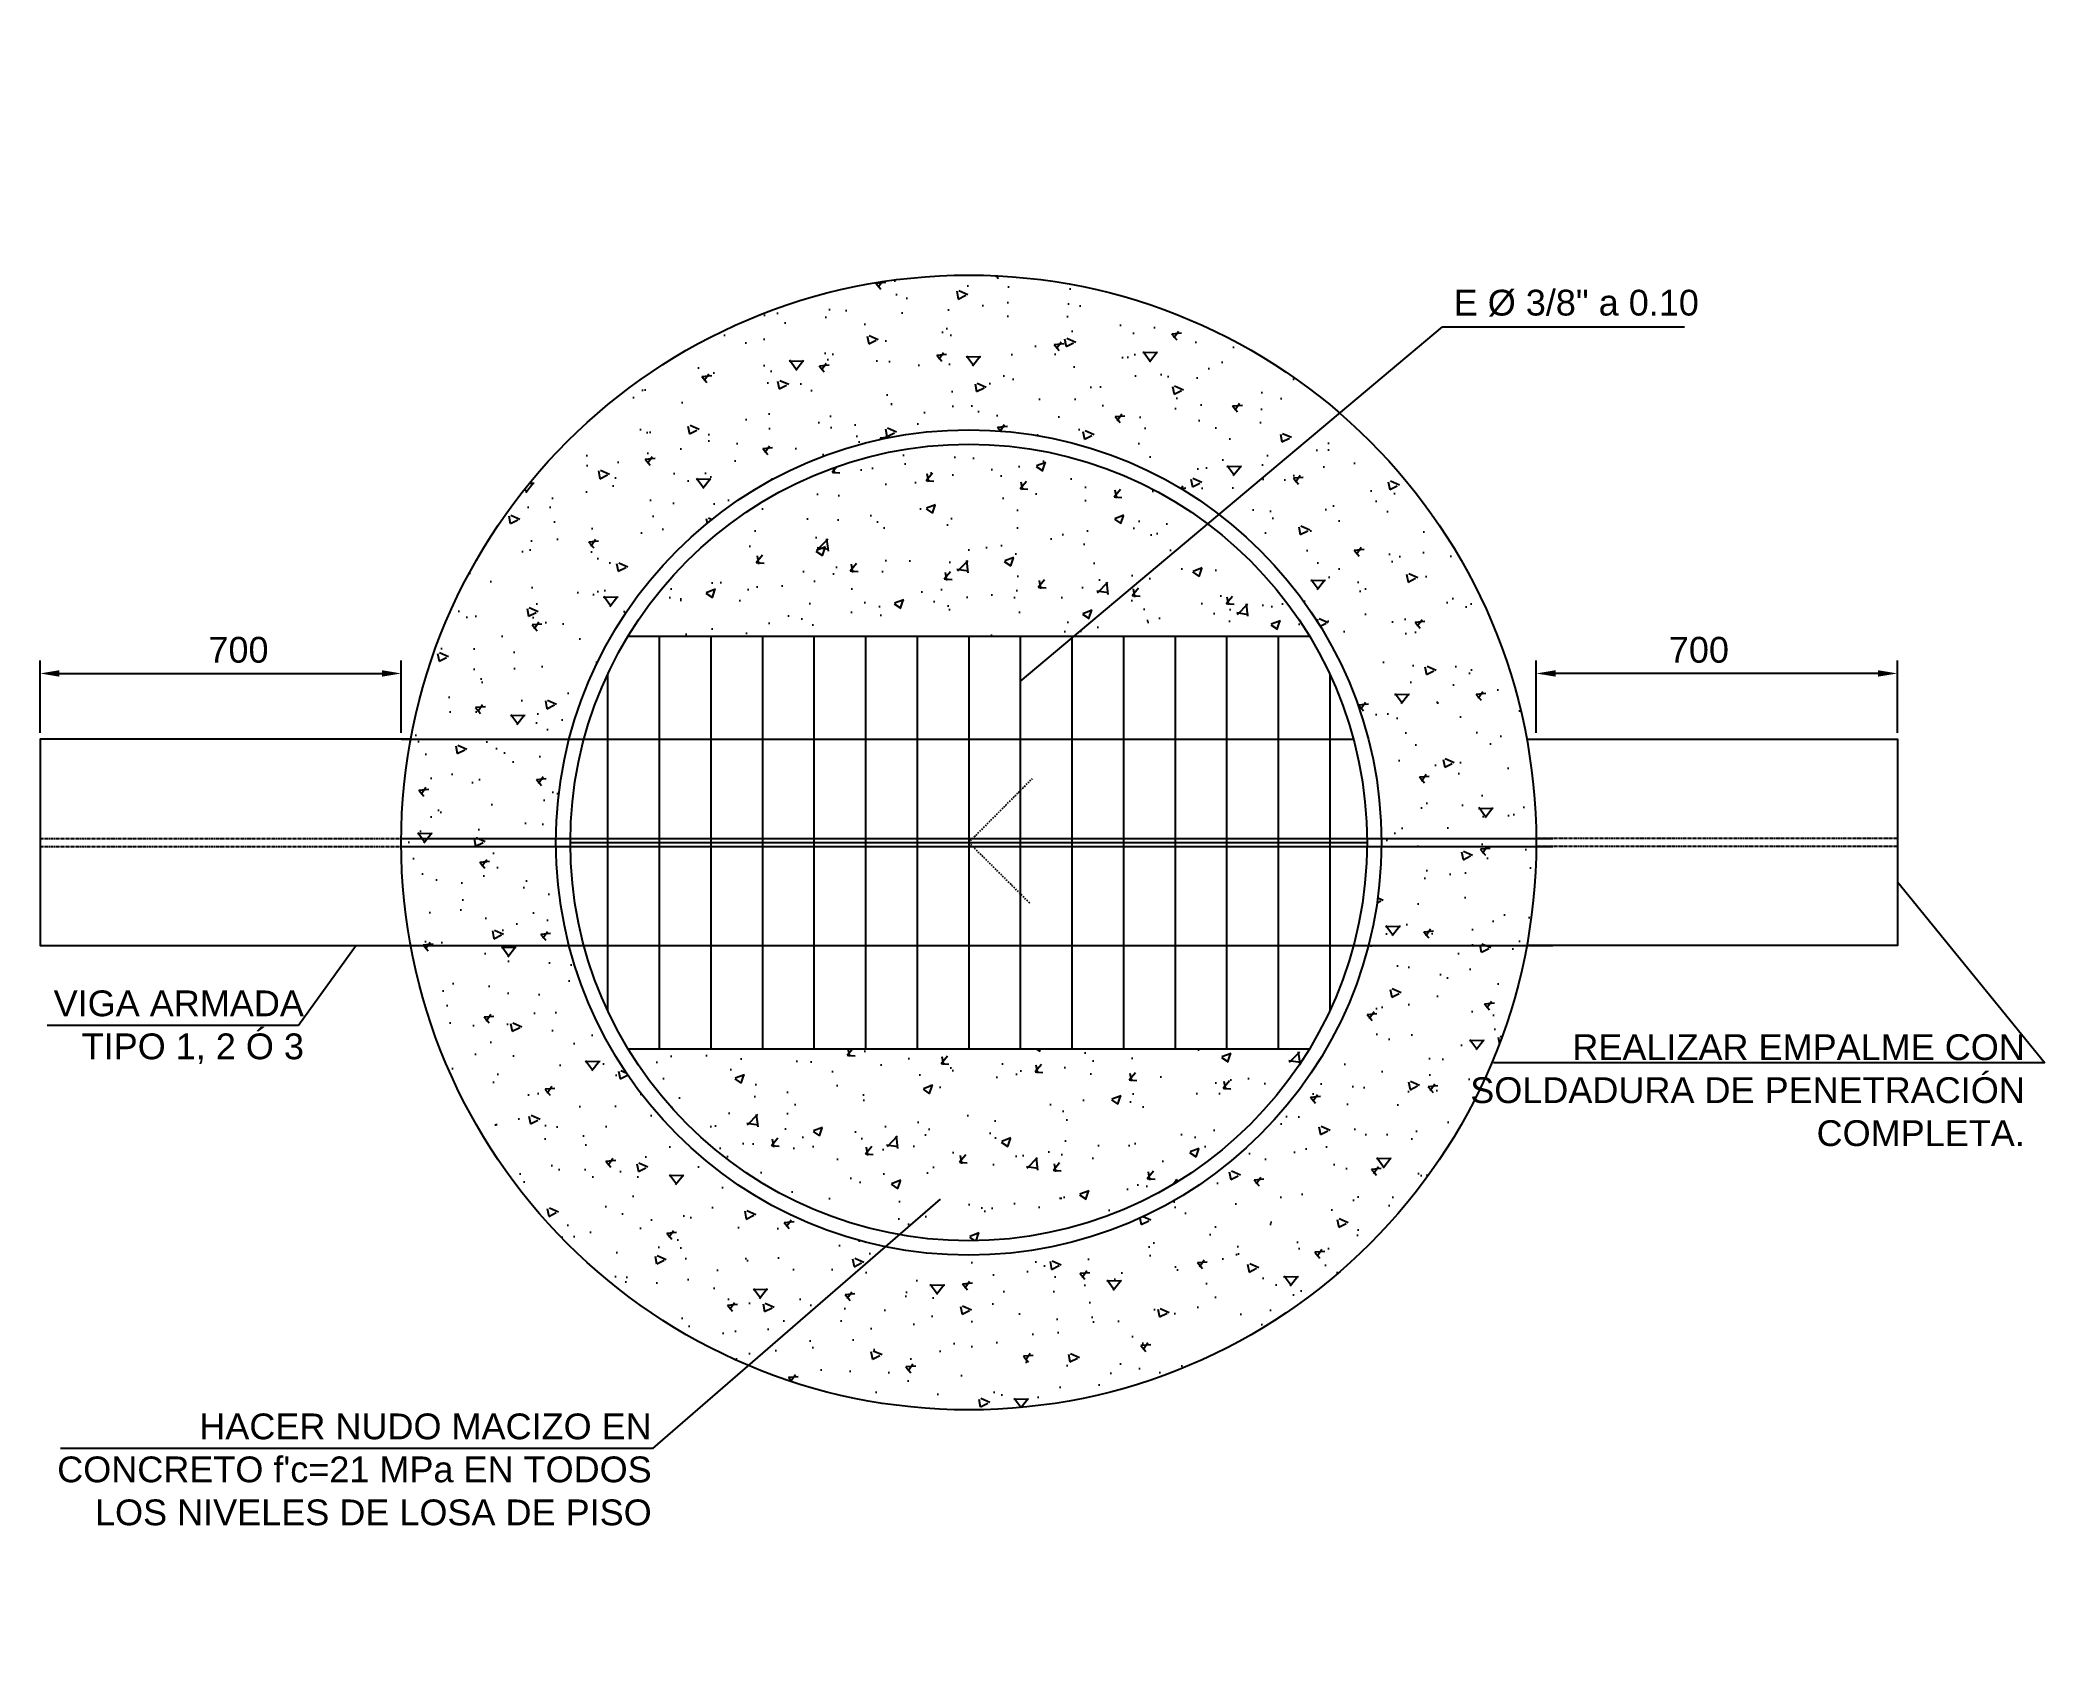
# Model space of a CAD drawing. Header units: millimetres. Extents: x 59135 to 3708801, y -250967 to 196121.
# Drawn here: x 3689274 to 3693160, y 168817 to 171928 of the extents above; entities that cross this region are included whole.
import ezdxf

# ---------------------------------------------------------------- set-up
doc = ezdxf.new("R2010")
doc.units = ezdxf.units.MM
doc.header["$LTSCALE"] = 5
doc.header["$PDMODE"] = 3
for name, pattern in [('CENTER', [2, 1.25, -0.25, 0.25, -0.25]), ('DASHDOT', [1, 0.5, -0.25, 0, -0.25]), ('HIDDEN', [0.375, 0.25, -0.125])]:
    doc.linetypes.add(name, pattern=pattern)
doc.layers.get('Defpoints').update_dxf_attribs({"color": 251})
for name, color, linetype in [('EE-1', 6, 'Continuous'), ('EE-ACHURADOS', 9, 'Continuous'), ('EE-CENTROS', 8, 'CENTER'), ('EE-COLUMNAS CONCRETO', 11, 'Continuous'), ('EE-COTAS', 1, 'Continuous'), ('EE-EJES', 8, 'DASHDOT'), ('EE-OCULTO', 252, 'HIDDEN'), ('EE-V ARMADA TIPO 3', 41, 'Continuous')]:
    doc.layers.add(name, color=color, linetype=linetype)
doc.styles.add('ARIAL EE', font='arial.ttf')
doc.dimstyles.new('EE 1_STANDAR', dxfattribs={"dimtxt": 2, "dimasz": 1.5, "dimexe": 1, "dimexo": 0.5, "dimgap": 0.8, "dimtad": 1, "dimdec": 0, "dimdsep": 46, "dimtxsty": 'ARIAL EE', "dimcen": 0.09, "dimclrd": 256, "dimclre": 256, "dimclrt": 2, "dimadec": 0, "dimazin": 0, "dimtfac": 1, "dimtdec": 0, "dimtofl": 0, "dimtmove": 1, "dimatfit": 2, "dimfxl": 1, "dimtolj": 1, "dimlwd": -1, "dimlwe": -1, "dimarcsym": 1})

msp = doc.modelspace()

# ---------------------------------------------------------------- texts
at = {"layer": 'EE-COTAS', "color": 2, "char_height": 50, "style": 'ARIAL EE'}
for s, insert, width, attachment_point in [('E %%C 3/8" a 0.10', (3692014.4, 171392.2), 538.204, 7), ('VIGA ARMADA TIPO 1, 2 Ó 3', (3689785.7, 169943), 517.086, 9), ('REALIZAR EMPALME CON SOLDADURA DE PENETRACIÓN COMPLETA.', (3693121.4, 169783.3), 1076.751, 9), ("HACER NUDO MACIZO EN CONCRETO f'c=21 MPa EN TODOS LOS NIVELES DE LOSA DE PISO", (3690459.8, 169048.1), 1174.92, 9)]:
    msp.add_mtext(s, dxfattribs=dict(at, insert=insert, width=width, attachment_point=attachment_point))

# ---------------------------------------------------------------- blocks, each defined once
blk = doc.blocks.new('COLUMNA CONCRETO')
at = {"layer": 'EE-ACHURADOS'}
h = blk.add_hatch(dxfattribs=at)
h.set_pattern_fill('AR-CONC', color=256)
h.set_pattern_definition([(50, (-2321747.4, -250169.48), (182.184669, -15.939086), [19.05, -209.55]), (355, (-2321747.4, -250169.48), (-35.243421, 191.056845), [15.24, -167.640584]), (100.451445, (-2321732.22, -250170.81), (146.941247, 175.117752), [16.190009, -178.090245]), (46.1842, (-2321747.4, -250118.68), (271.07904, -42.042328), [28.575, -314.325]), (96.635558, (-2321724.8, -250122.2), (237.404134, 247.426125), [24.285023, -267.135608]), (351.184151, (-2321747.4, -250118.68), (237.404134, 247.426125), [22.859967, -251.459732]), (21, (-2321722, -250131.38), (151.614391, -102.265198), [19.05, -209.55]), (326, (-2321722, -250131.38), (61.802028, 184.187966), [15.24, -167.64]), (71.451445, (-2321709.37, -250139.9), (213.416419, 81.922769), [16.190009, -178.089938]), (37.5, (-2321747.4, -250169.485), (3.0886033, 84.5550389), [0, -165.608, 0, -170.18, 0, -168.275]), (7.5, (-2321747.4, -250169.485), (66.8196625, 100.1805748), [0, -97.028, 0, -161.798, 0, -64.135]), (327.5, (-2321804.044, -250169.485), (135.5905952, -5.728744), [0, -63.5, 0, -198.12, 0, -262.89]), (317.5, (-2321829.44, -250169.48), (148.1291814, 25.426491), [0, -82.55, 0, -131.572, 0, -186.69])])
h.paths.add_polyline_path([(-1100, 0, 1), (1100, 0, 1)])
h.paths.add_polyline_path([(800, 0, -1), (-800, 0, -1)], flags=16)
at = {"layer": 'EE-COLUMNAS CONCRETO'}
for radius in [1100, 800]:
    blk.add_circle((0, 0), radius, dxfattribs=at)
at = {"layer": 'EE-EJES'}
for q in [(0, 175), (167.8, 0)]:
    blk.add_line((0, 0), q, dxfattribs=at)
blk = doc.blocks.new('*D1797')
at = {"layer": 'Defpoints', "color": 0, "transparency": 16777216}
for p in [(3689974.3, 170700.2), (3689274.3, 170572.5), (3689974.3, 170572.5)]:
    blk.add_point(p, dxfattribs=at)
at = {"layer": 'EE-COTAS', "transparency": 16777216}
for p, q in [((3689274.3, 170585), (3689274.3, 170725.2)), ((3689974.3, 170585), (3689974.3, 170725.2)), ((3689311.8, 170700.2), (3689936.8, 170700.2))]:
    blk.add_line(p, q, dxfattribs=at)
for points in [[(3689311.8, 170706.5), (3689311.8, 170694), (3689274.3, 170700.2)], [(3689936.8, 170706.5), (3689936.8, 170694), (3689974.3, 170700.2)]]:
    blk.add_solid(points, dxfattribs=at)
at = {"layer": 'EE-COTAS', "color": 2, "transparency": 16777216, "insert": (3689658.9, 170745.8), "char_height": 50, "attachment_point": 5, "style": 'ARIAL EE'}
blk.add_mtext('\\A1;700', dxfattribs=at)
blk = doc.blocks.new('*D1826')
at = {"layer": 'Defpoints', "color": 0, "transparency": 16777216}
for p in [(3692174.3, 170700.2), (3692174.3, 170572.5), (3692874.3, 170572.5)]:
    blk.add_point(p, dxfattribs=at)
at = {"layer": 'EE-COTAS', "transparency": 16777216}
for p, q in [((3692174.3, 170585), (3692174.3, 170725.2)), ((3692874.3, 170585), (3692874.3, 170725.2)), ((3692836.8, 170700.2), (3692211.8, 170700.2))]:
    blk.add_line(p, q, dxfattribs=at)
for points in [[(3692211.8, 170706.5), (3692211.8, 170694), (3692174.3, 170700.2)], [(3692836.8, 170706.5), (3692836.8, 170694), (3692874.3, 170700.2)]]:
    blk.add_solid(points, dxfattribs=at)
at = {"layer": 'EE-COTAS', "color": 2, "transparency": 16777216, "insert": (3692489.7, 170745.8), "char_height": 50, "attachment_point": 5, "style": 'ARIAL EE'}
blk.add_mtext('\\A1;700', dxfattribs=at)

# ---------------------------------------------------------------- dimensions: what is measured, and where the dimension line sits
at = {"layer": 'EE-COTAS'}
dim = msp.add_linear_dim(base=(3689974.3, 170700.2), p1=(3689274.3, 170572.5), p2=(3689974.3, 170572.5), dimstyle='EE 1_STANDAR', dxfattribs=at)
dim.commit()
dim.dimension.update_dxf_attribs({"geometry": '*D1797', "text_midpoint": (3689658.9, 170700.2), "dimtype": 160})
dim = msp.add_linear_dim(base=(3692174.3, 170700.2), p1=(3692874.3, 170572.5), p2=(3692174.3, 170572.5), angle=180, dimstyle='EE 1_STANDAR', dxfattribs=at)
dim.commit()
dim.dimension.update_dxf_attribs({"geometry": '*D1826', "text_midpoint": (3692489.7, 170700.2), "dimtype": 160})

# ---------------------------------------------------------------- hatches: boundary and pattern name
at = {"layer": 'EE-ACHURADOS'}
h = msp.add_hatch(dxfattribs=at)
h.set_pattern_fill('AR-CONC', color=256)
h.paths.add_polyline_path([(3690413.9, 170772.5), (3691734.7, 170772.5, 0.563434)])
h.paths.add_polyline_path([(3690413.9, 169972.5, 0.563434), (3691734.7, 169972.5)])

# ---------------------------------------------------------------- linework, layer by layer
at = {"layer": 'EE-1'}
for points in [[(3690413.9, 170772.5), (3691734.7, 170772.5)], [(3690474.3, 170772.5), (3690474.3, 169972.5)], [(3690574.3, 170772.5), (3690574.3, 169972.5)], [(3690674.3, 170772.5), (3690674.3, 169972.5)], [(3690774.3, 170772.5), (3690774.3, 169972.5)], [(3690874.3, 170772.5), (3690874.3, 169972.5)], [(3690974.3, 170772.5), (3690974.3, 169972.5)], [(3691074.3, 170772.5), (3691074.3, 169972.5)], [(3691174.3, 170772.5), (3691174.3, 169972.5)], [(3691274.3, 170772.5), (3691274.3, 169972.5)], [(3691374.3, 170772.5), (3691374.3, 169972.5)], [(3691474.3, 170772.5), (3691474.3, 169972.5)], [(3691574.3, 170772.5), (3691574.3, 169972.5)], [(3691674.3, 170772.5), (3691674.3, 169972.5)], [(3690374.3, 170698.2), (3690374.3, 170046.7)], [(3691774.3, 170698.2), (3691774.3, 170046.7)], [(3690328.6, 170572.5), (3691820, 170572.5)], [(3690328.6, 170572.5), (3691820, 170572.5)], [(3690302.2, 170372.5), (3691846.4, 170372.5)], [(3690328.6, 170172.5), (3691820, 170172.5)], [(3690413.9, 169972.5), (3691734.7, 169972.5)]]:
    msp.add_lwpolyline(points, dxfattribs=at)
msp.add_circle((3691074.3, 170372.5), 772.1, dxfattribs=at)
at = {"layer": 'EE-CENTROS'}
for p, q in [((3689274.3, 170380), (3689974.3, 170380)), ((3689274.3, 170365), (3689974.3, 170365)), ((3692874.3, 170380), (3692174.3, 170380)), ((3692874.3, 170365), (3692174.3, 170365))]:
    msp.add_line(p, q, dxfattribs=at)
at = {"layer": 'EE-OCULTO'}
for points in [[(3689974.3, 170572.5), (3691820, 170572.5)], [(3689974.3, 170380), (3692206.4, 170380)], [(3689974.3, 170365), (3692206.4, 170365)], [(3689974.3, 170172.5), (3692206.4, 170172.5)]]:
    msp.add_lwpolyline(points, dxfattribs=at)
at = {"layer": 'EE-V ARMADA TIPO 3'}
for points in [[(3689992.6, 170572.5), (3689274.3, 170572.5), (3689274.3, 170172.5), (3689992.6, 170172.5)], [(3692156, 170572.5), (3692874.3, 170572.5), (3692874.3, 170172.5), (3692156, 170172.5)]]:
    msp.add_lwpolyline(points, dxfattribs=at)

# ---------------------------------------------------------------- block references
at = {"layer": 'EE-COLUMNAS CONCRETO', "rotation": 315.1811646314229}
msp.add_blockref('COLUMNA CONCRETO', (3691074.3, 170372.5), dxfattribs=at)

msp.set_redraw_order([(e.dxf.handle, doc.entitydb.next_handle()) for e in msp.query("TEXT MTEXT ATTDEF DIMENSION ARC_DIMENSION")])  # texts and dimensions are drawn at this point

# ---------------------------------------------------------------- leaders
at = {"layer": 'EE-COTAS', "annotation_type": 0, "has_hookline": 1}
for points, hookline_direction, text_width in [([(3691174.3, 170684.3), (3691992.9, 171372.2), (3691994.4, 171372.2)], 0, 466.4), ([(3692874.3, 170296), (3693160.3, 169945.6), (3693158.8, 169945.6)], 1, 1066.2), ([(3689886.7, 170172.5), (3689775.5, 170017.9), (3689774, 170017.9)], 1, 485), ([(3691018.9, 169681.2), (3690461.3, 169197.9), (3690459.8, 169197.9)], 1, 1145.4)]:
    msp.add_leader(points, dimstyle='EE 1_STANDAR', override={"dimscale": 0, "dimgap": 0.8, "dimtad": 1}, dxfattribs=dict(at, hookline_direction=hookline_direction, text_width=text_width))

doc.saveas('drawing.dxf')
